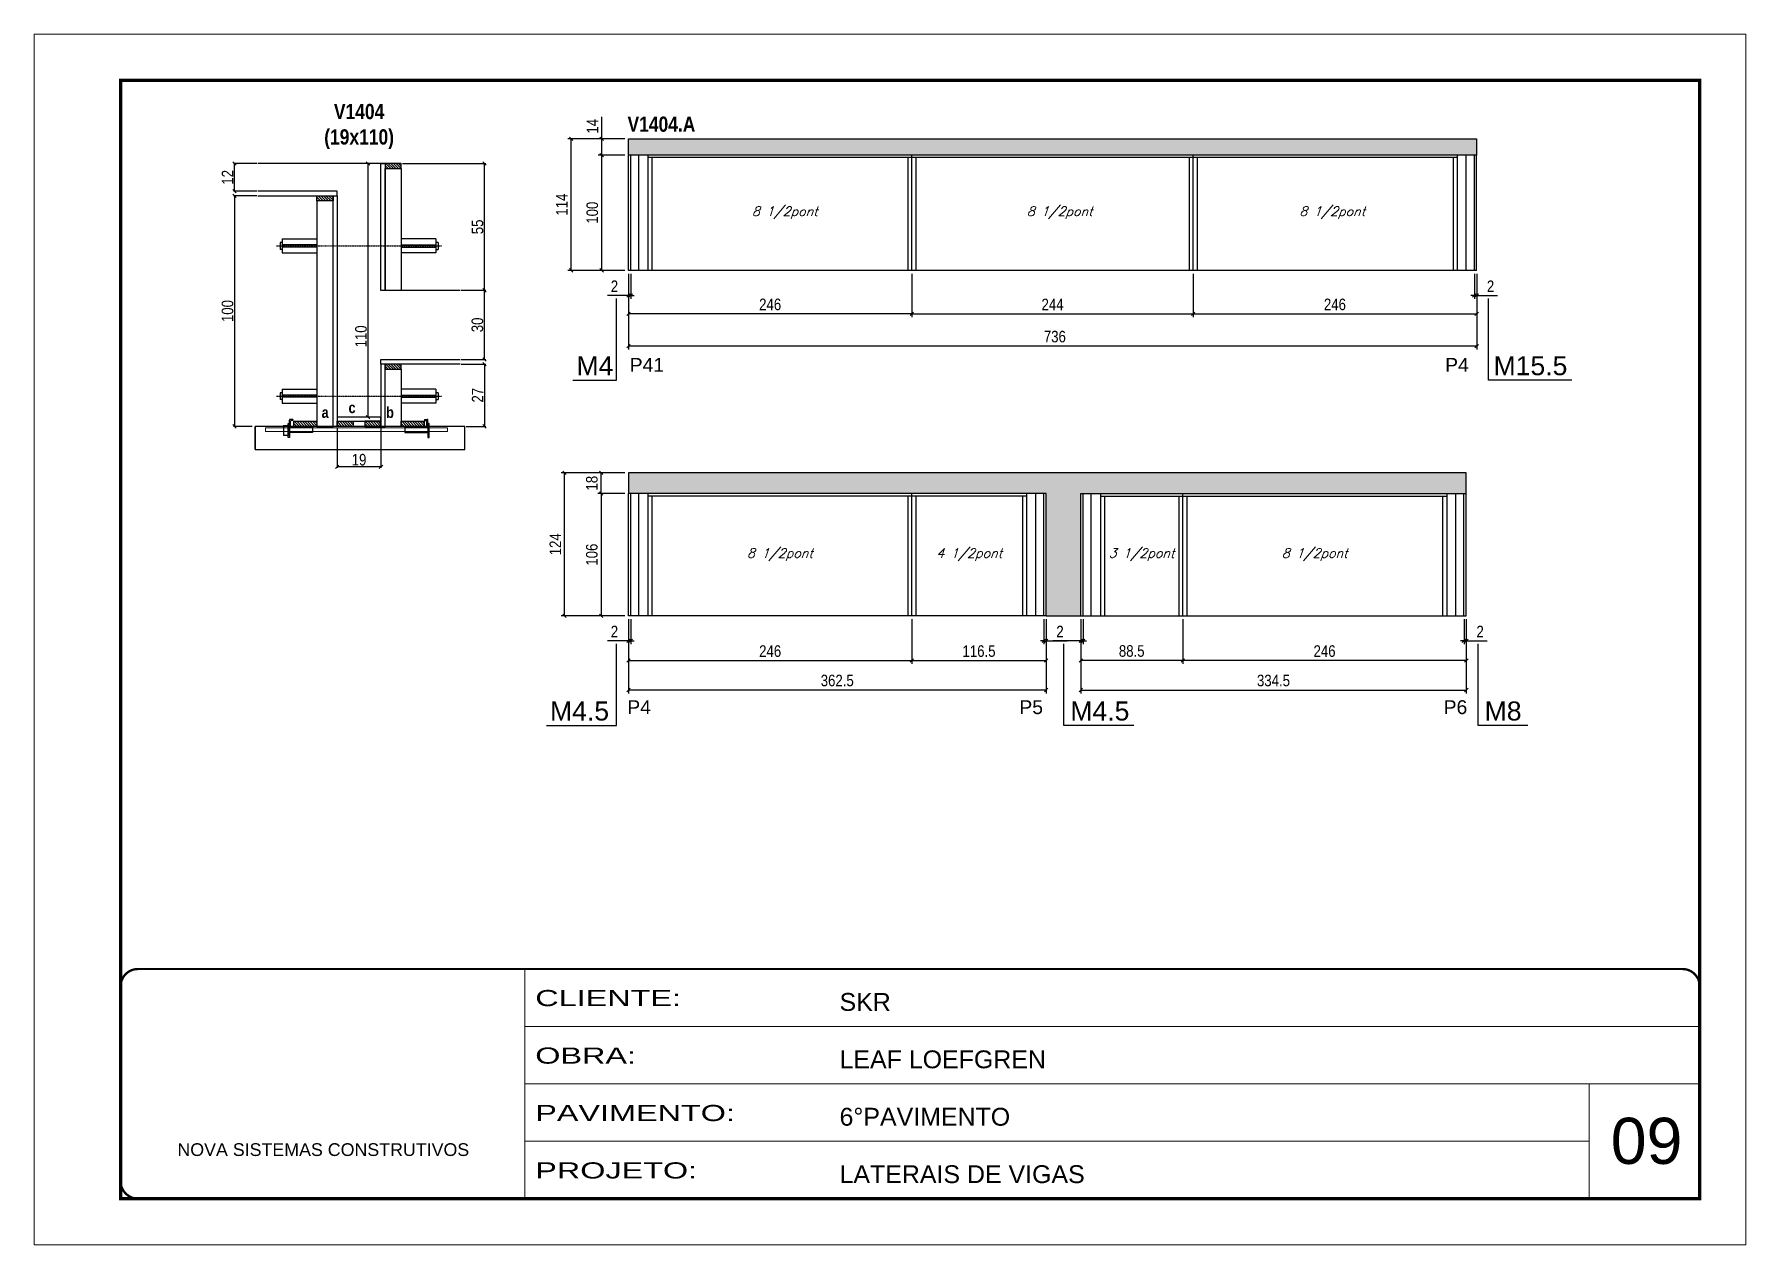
# Model space of a CAD drawing. Extents: x 3309 to 9563, y -2522 to 14608.
# Drawn here: x 3309 to 4794, y 11261 to 12311 of the extents above; entities that cross this region are included whole.
import ezdxf

# ---------------------------------------------------------------- set-up
doc = ezdxf.new("R2010")
doc.units = 0
for name, pattern in [('CONTINUO', [0]), ('DASHED', [0.75, 0.5, -0.25]), ('HIDDEN', [0.375, 0.25, -0.125])]:
    doc.linetypes.add(name, pattern=pattern)
for name, color, linetype in [('5', 5, 'Continuous'), ('barrote', 251, 'Continuous'), ('COTA', 241, 'Continuous'), ('detalhes', 4, 'Continuous'), ('NOMENCLATURA', 7, 'Continuous'), ('Painéis', 200, 'Continuous'), ('presilha', 1, 'Continuous'), ('SARR_2.2x10', 60, 'Continuous'), ('SARR_2.2x7', 40, 'Continuous'), ('SARR_3.5x7', 81, 'Continuous'), ('TENSOR', 3, 'Continuous'), ('texto', 7, 'Continuous')]:
    doc.layers.add(name, color=color, linetype=linetype)
for name, color, linetype, lineweight in [('CARIMBO', 255, 'Continuous', 9), ('CONCRETO', 251, 'Continuous', 25), ('Folhas', 255, 'Continuous', 9), ('SARRAFO DE PRESSAO', 251, 'DASHED', 9), ('SCO-___-LAJ', 2, 'Continuous', 0)]:
    doc.layers.add(name, color=color, linetype=linetype, lineweight=lineweight)
doc.styles.add('ARIAL', font='arial.ttf')
doc.styles.add('COTA TECNICA', font='techl___.ttf', dxfattribs={"height": 10})
doc.styles.add('COTA TECNICA 2X', font='techl___.ttf', dxfattribs={"height": 10})
doc.styles.add('Romans', font='romans.shx')
doc.styles.get("Standard").update_dxf_attribs({"font": 'arial.ttf'})
doc.styles.add('TECNICA', font='techb___.ttf', dxfattribs={"height": 10})
doc.styles.add('Tecnologia', font='')
doc.styles.get('Tecnologia').set_extended_font_data('Forgotten Futurist')
doc.dimstyles.new('PAINEL', dxfattribs={"dimtxt": 10, "dimasz": 3, "dimexe": 3, "dimexo": 3, "dimgap": 3, "dimtad": 1, "dimdec": 1, "dimzin": 12, "dimdsep": 46, "dimtxsty": 'COTA TECNICA', "dimblk1": 'OBLIQUE', "dimblk2": 'OBLIQUE', "dimsah": 1, "dimcen": 0.9, "dimclrd": 4, "dimclre": 4, "dimclrt": 240, "dimadec": 1, "dimazin": 3, "dimtfac": 1, "dimtdec": 1, "dimtmove": 0, "dimatfit": 3, "dimfxl": 1, "dimtolj": 1, "dimtzin": 12, "dimarcsym": 0})
doc.dimstyles.new('SECAO', dxfattribs={"dimscale": 0.333333, "dimtxt": 5, "dimasz": 9, "dimexe": 3, "dimexo": 3, "dimgap": 3, "dimtad": 1, "dimdec": 1, "dimlfac": 0.5, "dimzin": 12, "dimdsep": 46, "dimtxsty": 'COTA TECNICA 2X', "dimblk1": 'OBLIQUE', "dimblk2": 'OBLIQUE', "dimsah": 1, "dimcen": 0.9, "dimclrd": 4, "dimclre": 4, "dimclrt": 240, "dimadec": 1, "dimazin": 3, "dimtfac": 1, "dimtdec": 1, "dimtmove": 0, "dimatfit": 3, "dimfxl": 1, "dimtolj": 1, "dimtzin": 12, "dimarcsym": 0})
pattern_1 = [(135, (36807.744, -111541.609), (-1.122532015, -1.122532015), [])]

msp = doc.modelspace()

# ---------------------------------------------------------------- texts
at = {"layer": '5', "linetype": 'Continuous'}
for s, rotation, p in [('P41', 0.00004, (3826.04, 12017.91)), ('P4', 0.00004, (4533.53, 12017.91)), ('P4', 0.00004, (3823.94, 11721.02, 0)), ('P5', 359.99996, (4164.11, 11721.02, 0)), ('P6', 359.99996, (4532.24, 11721.02, 0))]:
    msp.add_text(s, height=12, rotation=rotation, dxfattribs=at).set_placement(p)
at = {"layer": 'CARIMBO', "style": 'ARIAL'}
msp.add_text('09', height=40, dxfattribs=at).set_placement((4677.23, 11330.85))
at = {"layer": 'detalhes', "style": 'TECNICA'}
for s, p in [('a', (3558.73, 11977.92)), ('c', (3582.08, 11982.03)), ('b', (3614.7, 11977.91))]:
    msp.add_text(s, height=9.6, dxfattribs=at).set_placement(p)
at = {"layer": 'NOMENCLATURA', "style": 'TECNICA'}
msp.add_text('V1404.A', height=13.2, dxfattribs=at).set_placement((3824.15, 12226.1))
at = {"layer": 'NOMENCLATURA', "linetype": 'Continuous'}
for s, p in [('M4', (3779.82, 12014.96)), ('M15.5', (4575.53, 12014.96)), ('M4.5', (3756.9, 11715.45, 0)), ('M4.5', (4208.34, 11715.45, 0)), ('M8', (4567.81, 11715.45, 0))]:
    msp.add_text(s, height=16.5, dxfattribs=at).set_placement(p)
at = {"layer": 'NOMENCLATURA', "insert": (3591.24, 12250.26), "char_height": 13.2, "attachment_point": 2, "style": 'TECNICA'}
msp.add_mtext_dynamic_manual_height_columns('V1404\\P(19x110)', width=300.2766, gutter_width=1, heights=[0], dxfattribs=at)
at = {"layer": 'texto', "color": 2, "char_height": 8, "attachment_point": 5, "style": 'Romans'}
for s, insert in [('{\\Q19;\\C256;8 1/2pont}', (3960.62, 12155.86)), ('{\\Q19;\\C256;8 1/2pont}', (4199.12, 12155.86)), ('{\\Q19;\\C256;8 1/2pont}', (4435.62, 12155.86)), ('{\\Q19;\\C256;8 1/2pont}', (3956.37, 11859.34, 0)), ('{\\Q19;\\C256;4 1/2pont}', (4120.62, 11859.34, 0)), ('{\\Q19;\\C256;3 1/2pont}', (4270.12, 11859.34, 0)), ('{\\Q19;\\C256;8 1/2pont}', (4420.37, 11859.34, 0))]:
    msp.add_mtext(s, dxfattribs=dict(at, insert=insert))

# ---------------------------------------------------------------- blocks, each defined once
blk = doc.blocks.new('9999999999')
at = {"color": 30, "linetype": 'CONTINUO'}
for p, q in [((98564.6, 34230.2), (98564.6, 34429.4)), ((98564.6, 34379.6), (99584, 34379.6)), ((98564.6, 34329.8), (99488, 34329.8)), ((99584, 34329.8), (99488, 34329.8)), ((99488, 34329.8), (99488, 34230.2)), ((98564.6, 34280), (99488, 34280))]:
    blk.add_line(p, q, dxfattribs=at)
at = {"color": 30, "linetype": 'CONTINUO', "const_width": 2}
blk.add_lwpolyline([(99584, 34230.2), (99584, 34414.4, 0.414214), (99569, 34429.4), (98229, 34429.4, 0.414214), (98214, 34414.4), (98214, 34245.2, 0.414214), (98229, 34230.2), (99584, 34230.2)], format="xyb", dxfattribs=at)
at = {"layer": 'Folhas'}
blk.add_lwpolyline([(98139, 34190.2), (99624, 34190.2), (99624, 35240.2), (98139, 35240.2)], close=True, dxfattribs=at)
at = {"layer": 'Folhas', "color": 30, "const_width": 3}
blk.add_lwpolyline([(98214, 34230.2), (99584, 34230.2), (99584, 35200.2), (98214, 35200.2)], close=True, dxfattribs=at)
at = {"color": 7, "linetype": 'Continuous', "ltscale": 5, "style": 'ARIAL'}
for s, height, p in [('SKR', 15.48, (98837.7, 34393.1)), ('LEAF LOEFGREN', 15.483, (98837.7, 34343.3)), ('6°PAVIMENTO', 15.483, (98837.7, 34293.5)), ('NOVA SISTEMAS CONSTRUTIVOS', 11.059, (98263.2, 34267.2)), ('LATERAIS DE VIGAS', 15.483, (98837.7, 34243.7))]:
    blk.add_text(s, height=height, dxfattribs=at).set_placement(p)
at = {"layer": 'Folhas', "color": 7, "style": 'Tecnologia', "width": 1.5}
for s, p in [('CLIENTE:', (98573.7, 34397.2)), ('OBRA:', (98573.7, 34347.3)), ('PAVIMENTO:', (98573.7, 34297.5)), ('PROJETO:', (98573.7, 34247.7))]:
    blk.add_text(s, height=14, dxfattribs=at).set_placement(p)
blk = doc.blocks.new('_Oblique')
at = {"color": 0, "linetype": 'ByBlock', "lineweight": -2}
blk.add_line((-0.5, -0.5), (0.5, 0.5), dxfattribs=at)
blk = doc.blocks.new('*D1707')
at = {"layer": 'COTA', "color": 4, "lineweight": -2, "transparency": 16777216}
for p, q in [((3572.2, 11969.6), (3572.2, 11934.5)), ((3610.2, 11969.6), (3610.2, 11934.5)), ((3610.2, 11935.5), (3572.2, 11935.5))]:
    blk.add_line(p, q, dxfattribs=at)
at = {"layer": 'Defpoints', "color": 0, "transparency": 16777216}
for p in [(3572.2, 11970.6), (3610.2, 11970.6), (3572.2, 11935.5)]:
    blk.add_point(p, dxfattribs=at)
at = {"layer": 'COTA', "color": 4, "lineweight": -2, "transparency": 16777216, "xscale": 3, "yscale": 3, "zscale": 3, "rotation": 180}
blk.add_blockref('_Oblique', (3572.2, 11935.5), dxfattribs=at)
at = {"layer": 'COTA', "color": 4, "lineweight": -2, "transparency": 16777216, "xscale": 3, "yscale": 3, "zscale": 3}
blk.add_blockref('_Oblique', (3610.2, 11935.5), dxfattribs=at)
at = {"layer": 'COTA', "color": 240, "transparency": 16777216, "insert": (3591.2, 11941.6), "char_height": 10, "attachment_point": 5, "style": 'COTA TECNICA 2X'}
blk.add_mtext('\\A1;19', dxfattribs=at)
blk = doc.blocks.new('PRESILHA METÁLICA 1')
at = {"layer": 'presilha'}
for p, q in [((0, 13), (6, 13)), ((0, 13), (0, 0)), ((6, 0), (0, 0)), ((6, 15.5), (7.5, 15.5)), ((6, -2.5), (6, 15.5)), ((6, 13), (6, 0)), ((7.5, 10.6), (7.5, 19.9)), ((7.5, 15.5), (7.5, -2.5)), ((37.5, 4.1), (7.5, 4.1)), ((12, 21), (8.6, 21)), ((9, 11.6), (9, 18.9)), ((12, 19.5), (9.6, 19.5)), ((37.5, 11), (9.6, 11)), ((12, 21), (12, 19.5)), ((37.5, 11), (37.5, 4.1)), ((7.5, -2.5), (6, -2.5))]:
    blk.add_line(p, q, dxfattribs=at)
for centre, radius, start, end in [((8.6, 19.9), 1.14, 90, 180), ((9.6, 18.9), 0.57, 90, 180), ((9.6, 11.6), 0.57, 180, 270)]:
    blk.add_arc(centre, radius, start, end, dxfattribs=at)
blk = doc.blocks.new('PRESILHA METÁLICA 2')
at = {"layer": 'presilha'}
for p, q in [((-5.2, 23.5), (-5.2, 22)), ((-5.2, 23.5), (-1.9, 23.5)), ((-0.8, 14.6), (-0.8, 22.4)), ((-30.8, 13.5), (-30.8, 6.6)), ((-30.8, 13.5), (-2.8, 13.5)), ((-30.8, 6.6), (-0.8, 6.6)), ((-5.2, 22), (-2.8, 22)), ((-2.2, 14.1), (-2.2, 21.4)), ((0.8, 18), (-0.8, 18)), ((-0.8, 18), (-0.8, 0)), ((-0.8, 0), (0.8, 0)), ((0.8, 0), (0.8, 18))]:
    blk.add_line(p, q, dxfattribs=at)
for centre, radius, start, end in [((-1.9, 22.4), 1.14, 0, 90), ((-2.8, 21.4), 0.57, 0, 90), ((-2.8, 14.1), 0.57, 270, 0)]:
    blk.add_arc(centre, radius, start, end, dxfattribs=at)
blk = doc.blocks.new('*D1708')
at = {"layer": 'COTA', "color": 4, "lineweight": -2, "transparency": 16777216}
for p, q in [((3502.5, 12170.6), (3482.2, 12170.6)), ((3483.2, 12170.6), (3483.2, 11970.6)), ((3498.4, 11970.6), (3482.2, 11970.6))]:
    blk.add_line(p, q, dxfattribs=at)
at = {"layer": 'Defpoints', "color": 0, "transparency": 16777216}
for p in [(3503.5, 12170.6), (3483.2, 11970.6), (3499.4, 11970.6)]:
    blk.add_point(p, dxfattribs=at)
at = {"layer": 'COTA', "color": 4, "lineweight": -2, "transparency": 16777216, "xscale": 3, "yscale": 3, "zscale": 3}
for p, rotation in [((3483.2, 12170.6), 90), ((3483.2, 11970.6), 270)]:
    blk.add_blockref('_Oblique', p, dxfattribs=dict(at, rotation=rotation))
at = {"layer": 'COTA', "color": 240, "transparency": 16777216, "insert": (3477.1, 12070.6), "char_height": 10, "attachment_point": 5, "rotation": 90, "style": 'COTA TECNICA 2X'}
blk.add_mtext('\\A1;100', dxfattribs=at)
blk = doc.blocks.new('*D1709')
at = {"layer": 'COTA', "color": 4, "lineweight": -2, "transparency": 16777216}
for p, q in [((3679.9, 12024.6), (3701.1, 12024.6)), ((3700.1, 12024.6), (3700.1, 11970.6)), ((3684, 11970.6), (3701.1, 11970.6))]:
    blk.add_line(p, q, dxfattribs=at)
at = {"layer": 'Defpoints', "color": 0, "transparency": 16777216}
for p in [(3678.9, 12024.6), (3683, 11970.6), (3700.1, 11970.6)]:
    blk.add_point(p, dxfattribs=at)
at = {"layer": 'COTA', "color": 4, "lineweight": -2, "transparency": 16777216, "xscale": 3, "yscale": 3, "zscale": 3}
for p, rotation in [((3700.1, 12024.6), 90), ((3700.1, 11970.6), 270)]:
    blk.add_blockref('_Oblique', p, dxfattribs=dict(at, rotation=rotation))
at = {"layer": 'COTA', "color": 240, "transparency": 16777216, "insert": (3694.1, 11997.6), "char_height": 10, "attachment_point": 5, "rotation": 90, "style": 'COTA TECNICA 2X'}
blk.add_mtext('\\A1;27', dxfattribs=at)
blk = doc.blocks.new('*D1710')
at = {"layer": 'COTA', "color": 4, "lineweight": -2, "transparency": 16777216}
for p, q in [((3609.2, 12198.6), (3598, 12198.6)), ((3599, 11978.6), (3599, 12198.6)), ((3609.2, 11978.6), (3598, 11978.6))]:
    blk.add_line(p, q, dxfattribs=at)
at = {"layer": 'Defpoints', "color": 0, "transparency": 16777216}
for p in [(3599, 12198.6), (3610.2, 12198.6), (3610.2, 11978.6)]:
    blk.add_point(p, dxfattribs=at)
at = {"layer": 'COTA', "color": 4, "lineweight": -2, "transparency": 16777216, "xscale": 3, "yscale": 3, "zscale": 3}
for p, rotation in [((3599, 12198.6), 90), ((3599, 11978.6), 270)]:
    blk.add_blockref('_Oblique', p, dxfattribs=dict(at, rotation=rotation))
at = {"layer": 'COTA', "color": 240, "transparency": 16777216, "insert": (3592.9, 12048.6), "char_height": 10, "attachment_point": 5, "rotation": 90, "style": 'COTA TECNICA 2X'}
blk.add_mtext('\\A1;110', dxfattribs=at)
blk = doc.blocks.new('*D1711')
at = {"layer": 'COTA', "color": 4, "lineweight": -2, "transparency": 16777216}
for p, q in [((3679.9, 12088.6), (3701.1, 12088.6)), ((3700.1, 12028.6), (3700.1, 12088.6)), ((3679.9, 12028.6), (3701.1, 12028.6))]:
    blk.add_line(p, q, dxfattribs=at)
at = {"layer": 'Defpoints', "color": 0, "transparency": 16777216}
for p in [(3678.9, 12088.6), (3700.1, 12088.6), (3678.9, 12028.6)]:
    blk.add_point(p, dxfattribs=at)
at = {"layer": 'COTA', "color": 4, "lineweight": -2, "transparency": 16777216, "xscale": 3, "yscale": 3, "zscale": 3}
for p, rotation in [((3700.1, 12088.6), 90), ((3700.1, 12028.6), 270)]:
    blk.add_blockref('_Oblique', p, dxfattribs=dict(at, rotation=rotation))
at = {"layer": 'COTA', "color": 240, "transparency": 16777216, "insert": (3693.9, 12058.6), "char_height": 10, "attachment_point": 5, "rotation": 90, "style": 'COTA TECNICA 2X'}
blk.add_mtext('\\A1;30', dxfattribs=at)
blk = doc.blocks.new('*D1712')
at = {"layer": 'COTA', "color": 4, "lineweight": -2, "transparency": 16777216}
for p, q in [((3502.5, 12198.6), (3482.2, 12198.6)), ((3483.2, 12174.6), (3483.2, 12198.6)), ((3502.5, 12174.6), (3482.2, 12174.6))]:
    blk.add_line(p, q, dxfattribs=at)
at = {"layer": 'Defpoints', "color": 0, "transparency": 16777216}
for p in [(3483.2, 12198.6), (3503.5, 12198.6), (3503.5, 12174.6)]:
    blk.add_point(p, dxfattribs=at)
at = {"layer": 'COTA', "color": 4, "lineweight": -2, "transparency": 16777216, "xscale": 3, "yscale": 3, "zscale": 3}
for p, rotation in [((3483.2, 12198.6), 90), ((3483.2, 12174.6), 270)]:
    blk.add_blockref('_Oblique', p, dxfattribs=dict(at, rotation=rotation))
at = {"layer": 'COTA', "color": 240, "transparency": 16777216, "insert": (3477.1, 12186.6), "char_height": 10, "attachment_point": 5, "rotation": 90, "style": 'COTA TECNICA 2X'}
blk.add_mtext('\\A1;12', dxfattribs=at)
blk = doc.blocks.new('*D1713')
at = {"layer": 'COTA', "color": 4, "lineweight": -2, "transparency": 16777216}
for p, q in [((3628.8, 12198.6), (3701.1, 12198.6)), ((3700.1, 12088.6), (3700.1, 12198.6)), ((3679.9, 12088.6), (3701.1, 12088.6))]:
    blk.add_line(p, q, dxfattribs=at)
at = {"layer": 'Defpoints', "color": 0, "transparency": 16777216}
for p in [(3627.8, 12198.6), (3700.1, 12198.6), (3678.9, 12088.6)]:
    blk.add_point(p, dxfattribs=at)
at = {"layer": 'COTA', "color": 4, "lineweight": -2, "transparency": 16777216, "xscale": 3, "yscale": 3, "zscale": 3}
for p, rotation in [((3700.1, 12198.6), 90), ((3700.1, 12088.6), 270)]:
    blk.add_blockref('_Oblique', p, dxfattribs=dict(at, rotation=rotation))
at = {"layer": 'COTA', "color": 240, "transparency": 16777216, "insert": (3694, 12143.6), "char_height": 10, "attachment_point": 5, "rotation": 90, "style": 'COTA TECNICA 2X'}
blk.add_mtext('\\A1;55', dxfattribs=at)
blk = doc.blocks.new('*D1714')
at = {"layer": 'COTA', "color": 4, "linetype": 'ByBlock', "lineweight": -2, "transparency": 16777216}
for p, q in [((3824.9, 12102.9), (3824.9, 12065.2)), ((4070.9, 12102.9), (4070.9, 12065.2)), ((4070.9, 12068.2), (3824.9, 12068.2))]:
    blk.add_line(p, q, dxfattribs=at)
at = {"layer": 'Defpoints', "color": 0, "linetype": 'ByBlock', "transparency": 16777216}
for p in [(3824.9, 12105.9), (4070.9, 12105.9), (3824.9, 12068.2)]:
    blk.add_point(p, dxfattribs=at)
at = {"layer": 'COTA', "color": 4, "linetype": 'ByBlock', "lineweight": -2, "transparency": 16777216, "xscale": 3, "yscale": 3, "zscale": 3, "rotation": 180}
blk.add_blockref('_Oblique', (3824.9, 12068.2), dxfattribs=at)
at = {"layer": 'COTA', "color": 4, "linetype": 'ByBlock', "lineweight": -2, "transparency": 16777216, "xscale": 3, "yscale": 3, "zscale": 3}
blk.add_blockref('_Oblique', (4070.9, 12068.2), dxfattribs=at)
at = {"layer": 'COTA', "color": 240, "linetype": 'ByBlock', "transparency": 16777216, "insert": (3947.9, 12076.3), "char_height": 10, "attachment_point": 5, "style": 'COTA TECNICA'}
blk.add_mtext('\\A1;246', dxfattribs=at)
blk = doc.blocks.new('*D1715')
at = {"layer": 'COTA', "color": 4, "lineweight": -2, "transparency": 16777216}
for p, q in [((4070.9, 12102.9), (4070.9, 12065.2)), ((4314.9, 12102.9), (4314.9, 12065.2)), ((4070.9, 12068.2), (4314.9, 12068.2))]:
    blk.add_line(p, q, dxfattribs=at)
at = {"layer": 'Defpoints', "color": 0, "transparency": 16777216}
for p in [(4070.9, 12105.9, 0), (4314.9, 12105.9, 0), (4314.9, 12068.2)]:
    blk.add_point(p, dxfattribs=at)
at = {"layer": 'COTA', "color": 4, "lineweight": -2, "transparency": 16777216, "xscale": 3, "yscale": 3, "zscale": 3, "rotation": 180}
blk.add_blockref('_Oblique', (4070.9, 12068.2), dxfattribs=at)
at = {"layer": 'COTA', "color": 4, "lineweight": -2, "transparency": 16777216, "xscale": 3, "yscale": 3, "zscale": 3}
blk.add_blockref('_Oblique', (4314.9, 12068.2), dxfattribs=at)
at = {"layer": 'COTA', "color": 240, "transparency": 16777216, "insert": (4192.9, 12076.3), "char_height": 10, "attachment_point": 5, "style": 'COTA TECNICA'}
blk.add_mtext('\\A1;244', dxfattribs=at)
blk = doc.blocks.new('*D1716')
at = {"layer": 'COTA', "color": 4, "lineweight": -2, "transparency": 16777216}
for p, q in [((4314.9, 12102.9), (4314.9, 12065.2)), ((4560.9, 12102.9), (4560.9, 12065.2)), ((4314.9, 12068.2), (4560.9, 12068.2))]:
    blk.add_line(p, q, dxfattribs=at)
at = {"layer": 'Defpoints', "color": 0, "transparency": 16777216}
for p in [(4314.9, 12105.9, 0), (4560.9, 12105.9, 0), (4560.9, 12068.2)]:
    blk.add_point(p, dxfattribs=at)
at = {"layer": 'COTA', "color": 4, "lineweight": -2, "transparency": 16777216, "xscale": 3, "yscale": 3, "zscale": 3, "rotation": 180}
blk.add_blockref('_Oblique', (4314.9, 12068.2), dxfattribs=at)
at = {"layer": 'COTA', "color": 4, "lineweight": -2, "transparency": 16777216, "xscale": 3, "yscale": 3, "zscale": 3}
blk.add_blockref('_Oblique', (4560.9, 12068.2), dxfattribs=at)
at = {"layer": 'COTA', "color": 240, "transparency": 16777216, "insert": (4437.9, 12076.3), "char_height": 10, "attachment_point": 5, "style": 'COTA TECNICA'}
blk.add_mtext('\\A1;246', dxfattribs=at)
blk = doc.blocks.new('*D1717')
at = {"layer": 'COTA', "color": 4, "lineweight": -2, "transparency": 16777216}
for p, q in [((3824.9, 12102.9), (3824.9, 12037.2)), ((4560.9, 12102.9), (4560.9, 12037.2)), ((4560.9, 12040.2), (3824.9, 12040.2))]:
    blk.add_line(p, q, dxfattribs=at)
at = {"layer": 'Defpoints', "color": 0, "transparency": 16777216}
for p in [(3824.9, 12105.9, 0), (4560.9, 12105.9, 0), (3824.9, 12040.2)]:
    blk.add_point(p, dxfattribs=at)
at = {"layer": 'COTA', "color": 4, "lineweight": -2, "transparency": 16777216, "xscale": 3, "yscale": 3, "zscale": 3, "rotation": 180}
blk.add_blockref('_Oblique', (3824.9, 12040.2), dxfattribs=at)
at = {"layer": 'COTA', "color": 4, "lineweight": -2, "transparency": 16777216, "xscale": 3, "yscale": 3, "zscale": 3}
blk.add_blockref('_Oblique', (4560.9, 12040.2), dxfattribs=at)
at = {"layer": 'COTA', "color": 240, "transparency": 16777216, "insert": (4194.9, 12048.4), "char_height": 10, "attachment_point": 5, "style": 'COTA TECNICA'}
blk.add_mtext('\\A1;736', dxfattribs=at)
blk = doc.blocks.new('*D1718')
at = {"layer": 'COTA', "color": 4, "lineweight": -2, "transparency": 16777216}
for p, q in [((3824.9, 12102.9), (3824.9, 12081.1)), ((3826.9, 12102.9), (3826.9, 12081.1)), ((3824.9, 12084.1), (3806.8, 12084.1)), ((3826.9, 12084.1), (3824.9, 12084.1)), ((3826.9, 12084.1), (3829.9, 12084.1))]:
    blk.add_line(p, q, dxfattribs=at)
at = {"layer": 'Defpoints', "color": 0, "transparency": 16777216}
for p in [(3824.9, 12105.9), (3826.9, 12105.9), (3824.9, 12084.1)]:
    blk.add_point(p, dxfattribs=at)
at = {"layer": 'COTA', "color": 4, "lineweight": -2, "transparency": 16777216, "xscale": 3, "yscale": 3, "zscale": 3}
blk.add_blockref('_Oblique', (3824.9, 12084.1), dxfattribs=at)
at = {"layer": 'COTA', "color": 4, "lineweight": -2, "transparency": 16777216, "xscale": 3, "yscale": 3, "zscale": 3, "rotation": 180}
blk.add_blockref('_Oblique', (3826.9, 12084.1), dxfattribs=at)
at = {"layer": 'COTA', "color": 240, "transparency": 16777216, "insert": (3812.8, 12092.1), "char_height": 10, "attachment_point": 5, "style": 'COTA TECNICA'}
blk.add_mtext('\\A1;2', dxfattribs=at)
blk = doc.blocks.new('*D1719')
at = {"layer": 'COTA', "color": 4, "lineweight": -2, "transparency": 16777216}
for p, q in [((4558.9, 12102.9), (4558.9, 12081.1)), ((4560.9, 12102.9), (4560.9, 12081.1)), ((4558.9, 12084.1), (4555.9, 12084.1)), ((4558.9, 12084.1), (4560.9, 12084.1)), ((4560.9, 12084.1), (4579, 12084.1))]:
    blk.add_line(p, q, dxfattribs=at)
at = {"layer": 'Defpoints', "color": 0, "transparency": 16777216}
for p in [(4558.9, 12105.9), (4560.9, 12105.9), (4560.9, 12084.1)]:
    blk.add_point(p, dxfattribs=at)
at = {"layer": 'COTA', "color": 4, "lineweight": -2, "transparency": 16777216, "xscale": 3, "yscale": 3, "zscale": 3}
blk.add_blockref('_Oblique', (4558.9, 12084.1), dxfattribs=at)
at = {"layer": 'COTA', "color": 4, "lineweight": -2, "transparency": 16777216, "xscale": 3, "yscale": 3, "zscale": 3, "rotation": 180}
blk.add_blockref('_Oblique', (4560.9, 12084.1), dxfattribs=at)
at = {"layer": 'COTA', "color": 240, "transparency": 16777216, "insert": (4572.9, 12092.1), "char_height": 10, "attachment_point": 5, "style": 'COTA TECNICA'}
blk.add_mtext('\\A1;2', dxfattribs=at)
blk = doc.blocks.new('*D1720')
at = {"layer": 'COTA', "color": 4, "lineweight": -2, "transparency": 16777216}
for p, q in [((3821.9, 12205.9), (3798.7, 12205.9)), ((3801.7, 12105.9), (3801.7, 12205.9)), ((3821.9, 12105.9), (3798.7, 12105.9))]:
    blk.add_line(p, q, dxfattribs=at)
at = {"layer": 'Defpoints', "color": 0, "transparency": 16777216}
for p in [(3801.7, 12205.9), (3824.9, 12205.9), (3824.9, 12105.9)]:
    blk.add_point(p, dxfattribs=at)
at = {"layer": 'COTA', "color": 4, "lineweight": -2, "transparency": 16777216, "xscale": 3, "yscale": 3, "zscale": 3}
for p, rotation in [((3801.7, 12205.9), 90), ((3801.7, 12105.9), 270)]:
    blk.add_blockref('_Oblique', p, dxfattribs=dict(at, rotation=rotation))
at = {"layer": 'COTA', "color": 240, "transparency": 16777216, "insert": (3793.6, 12155.9), "char_height": 10, "attachment_point": 5, "rotation": 90, "style": 'COTA TECNICA'}
blk.add_mtext('\\A1;100', dxfattribs=at)
blk = doc.blocks.new('*D1721')
at = {"layer": 'COTA', "color": 4, "lineweight": -2, "transparency": 16777216}
for p, q in [((3801.7, 12219.9), (3801.7, 12239)), ((3821.9, 12219.9), (3798.7, 12219.9)), ((3801.7, 12205.9), (3801.7, 12219.9)), ((3821.9, 12205.9), (3798.7, 12205.9))]:
    blk.add_line(p, q, dxfattribs=at)
at = {"layer": 'Defpoints', "color": 0, "transparency": 16777216}
for p in [(3801.7, 12219.9), (3824.9, 12219.9), (3824.9, 12205.9)]:
    blk.add_point(p, dxfattribs=at)
at = {"layer": 'COTA', "color": 4, "lineweight": -2, "transparency": 16777216, "xscale": 3, "yscale": 3, "zscale": 3}
for p, rotation in [((3801.7, 12219.9), 90), ((3801.7, 12205.9), 270)]:
    blk.add_blockref('_Oblique', p, dxfattribs=dict(at, rotation=rotation))
at = {"layer": 'COTA', "color": 240, "transparency": 16777216, "insert": (3793.7, 12230.9), "char_height": 10, "attachment_point": 5, "rotation": 90, "style": 'COTA TECNICA'}
blk.add_mtext('\\A1;14', dxfattribs=at)
blk = doc.blocks.new('*D1722')
at = {"layer": 'COTA', "color": 4, "lineweight": -2, "transparency": 16777216}
for p, q in [((3821.9, 12219.9), (3772.2, 12219.9)), ((3775.2, 12105.9), (3775.2, 12219.9)), ((3821.9, 12105.9), (3772.2, 12105.9))]:
    blk.add_line(p, q, dxfattribs=at)
at = {"layer": 'Defpoints', "color": 0, "transparency": 16777216}
for p in [(3775.2, 12219.9), (3824.9, 12219.9), (3824.9, 12105.9)]:
    blk.add_point(p, dxfattribs=at)
at = {"layer": 'COTA', "color": 4, "lineweight": -2, "transparency": 16777216, "xscale": 3, "yscale": 3, "zscale": 3}
for p, rotation in [((3775.2, 12219.9), 90), ((3775.2, 12105.9), 270)]:
    blk.add_blockref('_Oblique', p, dxfattribs=dict(at, rotation=rotation))
at = {"layer": 'COTA', "color": 240, "transparency": 16777216, "insert": (3767.1, 12162.9), "char_height": 10, "attachment_point": 5, "rotation": 90, "style": 'COTA TECNICA'}
blk.add_mtext('\\A1;114', dxfattribs=at)
blk = doc.blocks.new('*D1723')
at = {"layer": 'COTA', "color": 4, "linetype": 'ByBlock', "lineweight": -2, "transparency": 16777216}
for p, q in [((3824.9, 11803.3), (3824.9, 11738.9)), ((4187.4, 11803.3), (4187.4, 11738.9)), ((4187.4, 11741.9), (3824.9, 11741.9))]:
    blk.add_line(p, q, dxfattribs=at)
at = {"layer": 'Defpoints', "color": 0, "linetype": 'ByBlock', "transparency": 16777216}
for p in [(3824.9, 11806.3), (4187.4, 11806.3), (3824.9, 11741.9)]:
    blk.add_point(p, dxfattribs=at)
at = {"layer": 'COTA', "color": 4, "linetype": 'ByBlock', "lineweight": -2, "transparency": 16777216, "xscale": 3, "yscale": 3, "zscale": 3, "rotation": 180}
blk.add_blockref('_Oblique', (3824.9, 11741.9), dxfattribs=at)
at = {"layer": 'COTA', "color": 4, "linetype": 'ByBlock', "lineweight": -2, "transparency": 16777216, "xscale": 3, "yscale": 3, "zscale": 3}
blk.add_blockref('_Oblique', (4187.4, 11741.9), dxfattribs=at)
at = {"layer": 'COTA', "color": 240, "linetype": 'ByBlock', "transparency": 16777216, "insert": (4006.1, 11750.1), "char_height": 10, "attachment_point": 5, "style": 'COTA TECNICA'}
blk.add_mtext('\\A1;362.5', dxfattribs=at)
blk = doc.blocks.new('*D1724')
at = {"layer": 'COTA', "color": 4, "lineweight": -2, "transparency": 16777216}
for p, q in [((3824.9, 11803.3), (3824.9, 11764.5)), ((4070.9, 11803.3), (4070.9, 11764.5)), ((3824.9, 11767.5), (4070.9, 11767.5))]:
    blk.add_line(p, q, dxfattribs=at)
at = {"layer": 'Defpoints', "color": 0, "transparency": 16777216}
for p in [(3824.9, 11806.3), (4070.9, 11806.3), (4070.9, 11767.5)]:
    blk.add_point(p, dxfattribs=at)
at = {"layer": 'COTA', "color": 4, "lineweight": -2, "transparency": 16777216, "xscale": 3, "yscale": 3, "zscale": 3, "rotation": 180}
blk.add_blockref('_Oblique', (3824.9, 11767.5), dxfattribs=at)
at = {"layer": 'COTA', "color": 4, "lineweight": -2, "transparency": 16777216, "xscale": 3, "yscale": 3, "zscale": 3}
blk.add_blockref('_Oblique', (4070.9, 11767.5), dxfattribs=at)
at = {"layer": 'COTA', "color": 240, "transparency": 16777216, "insert": (3947.9, 11775.6), "char_height": 10, "attachment_point": 5, "style": 'COTA TECNICA'}
blk.add_mtext('\\A1;246', dxfattribs=at)
blk = doc.blocks.new('*D1725')
at = {"layer": 'COTA', "color": 4, "lineweight": -2, "transparency": 16777216}
for p, q in [((4070.9, 11803.3), (4070.9, 11764.5)), ((4187.4, 11803.3), (4187.4, 11764.5)), ((4070.9, 11767.5), (4187.4, 11767.5))]:
    blk.add_line(p, q, dxfattribs=at)
at = {"layer": 'Defpoints', "color": 0, "transparency": 16777216}
for p in [(4070.9, 11806.3), (4187.4, 11806.3), (4187.4, 11767.5)]:
    blk.add_point(p, dxfattribs=at)
at = {"layer": 'COTA', "color": 4, "lineweight": -2, "transparency": 16777216, "xscale": 3, "yscale": 3, "zscale": 3, "rotation": 180}
blk.add_blockref('_Oblique', (4070.9, 11767.5), dxfattribs=at)
at = {"layer": 'COTA', "color": 4, "lineweight": -2, "transparency": 16777216, "xscale": 3, "yscale": 3, "zscale": 3}
blk.add_blockref('_Oblique', (4187.4, 11767.5), dxfattribs=at)
at = {"layer": 'COTA', "color": 240, "transparency": 16777216, "insert": (4129.1, 11775.6), "char_height": 10, "attachment_point": 5, "style": 'COTA TECNICA'}
blk.add_mtext('\\A1;116.5', dxfattribs=at)
blk = doc.blocks.new('*D1726')
at = {"layer": 'COTA', "color": 4, "lineweight": -2, "transparency": 16777216}
for p, q in [((3824.9, 11803.3), (3824.9, 11781.6)), ((3826.9, 11803.3), (3826.9, 11781.6)), ((3824.9, 11784.6), (3806.8, 11784.6)), ((3826.9, 11784.6), (3824.9, 11784.6)), ((3826.9, 11784.6), (3829.9, 11784.6))]:
    blk.add_line(p, q, dxfattribs=at)
at = {"layer": 'Defpoints', "color": 0, "transparency": 16777216}
for p in [(3824.9, 11806.3), (3826.9, 11806.3), (3824.9, 11784.6)]:
    blk.add_point(p, dxfattribs=at)
at = {"layer": 'COTA', "color": 4, "lineweight": -2, "transparency": 16777216, "xscale": 3, "yscale": 3, "zscale": 3}
blk.add_blockref('_Oblique', (3824.9, 11784.6), dxfattribs=at)
at = {"layer": 'COTA', "color": 4, "lineweight": -2, "transparency": 16777216, "xscale": 3, "yscale": 3, "zscale": 3, "rotation": 180}
blk.add_blockref('_Oblique', (3826.9, 11784.6), dxfattribs=at)
at = {"layer": 'COTA', "color": 240, "transparency": 16777216, "insert": (3812.8, 11792.6), "char_height": 10, "attachment_point": 5, "style": 'COTA TECNICA'}
blk.add_mtext('\\A1;2', dxfattribs=at)
blk = doc.blocks.new('*D1727')
at = {"layer": 'COTA', "color": 4, "linetype": 'ByBlock', "lineweight": -2, "transparency": 16777216}
for p, q in [((4217.4, 11803.3), (4217.4, 11738.9)), ((4551.9, 11803.3), (4551.9, 11738.9)), ((4217.4, 11741.9), (4551.9, 11741.9))]:
    blk.add_line(p, q, dxfattribs=at)
at = {"layer": 'Defpoints', "color": 0, "linetype": 'ByBlock', "transparency": 16777216}
for p in [(4217.4, 11806.3), (4551.9, 11806.3), (4551.9, 11741.9)]:
    blk.add_point(p, dxfattribs=at)
at = {"layer": 'COTA', "color": 4, "linetype": 'ByBlock', "lineweight": -2, "transparency": 16777216, "xscale": 3, "yscale": 3, "zscale": 3, "rotation": 180}
blk.add_blockref('_Oblique', (4217.4, 11741.9), dxfattribs=at)
at = {"layer": 'COTA', "color": 4, "linetype": 'ByBlock', "lineweight": -2, "transparency": 16777216, "xscale": 3, "yscale": 3, "zscale": 3}
blk.add_blockref('_Oblique', (4551.9, 11741.9), dxfattribs=at)
at = {"layer": 'COTA', "color": 240, "linetype": 'ByBlock', "transparency": 16777216, "insert": (4384.6, 11750.1), "char_height": 10, "attachment_point": 5, "style": 'COTA TECNICA'}
blk.add_mtext('\\A1;334.5', dxfattribs=at)
blk = doc.blocks.new('*D1728')
at = {"layer": 'COTA', "color": 4, "lineweight": -2, "transparency": 16777216}
for p, q in [((4305.9, 11803.3), (4305.9, 11764.5)), ((4551.9, 11803.3), (4551.9, 11764.5)), ((4551.9, 11767.5), (4305.9, 11767.5))]:
    blk.add_line(p, q, dxfattribs=at)
at = {"layer": 'Defpoints', "color": 0, "transparency": 16777216}
for p in [(4305.9, 11806.3), (4551.9, 11806.3), (4305.9, 11767.5)]:
    blk.add_point(p, dxfattribs=at)
at = {"layer": 'COTA', "color": 4, "lineweight": -2, "transparency": 16777216, "xscale": 3, "yscale": 3, "zscale": 3, "rotation": 180}
blk.add_blockref('_Oblique', (4305.9, 11767.5), dxfattribs=at)
at = {"layer": 'COTA', "color": 4, "lineweight": -2, "transparency": 16777216, "xscale": 3, "yscale": 3, "zscale": 3}
blk.add_blockref('_Oblique', (4551.9, 11767.5), dxfattribs=at)
at = {"layer": 'COTA', "color": 240, "transparency": 16777216, "insert": (4428.9, 11775.6), "char_height": 10, "attachment_point": 5, "style": 'COTA TECNICA'}
blk.add_mtext('\\A1;246', dxfattribs=at)
blk = doc.blocks.new('*D1729')
at = {"layer": 'COTA', "color": 4, "lineweight": -2, "transparency": 16777216}
for p, q in [((4217.4, 11803.3), (4217.4, 11764.5)), ((4305.9, 11803.3), (4305.9, 11764.5)), ((4305.9, 11767.5), (4217.4, 11767.5))]:
    blk.add_line(p, q, dxfattribs=at)
at = {"layer": 'Defpoints', "color": 0, "transparency": 16777216}
for p in [(4217.4, 11806.3), (4305.9, 11806.3), (4217.4, 11767.5)]:
    blk.add_point(p, dxfattribs=at)
at = {"layer": 'COTA', "color": 4, "lineweight": -2, "transparency": 16777216, "xscale": 3, "yscale": 3, "zscale": 3, "rotation": 180}
blk.add_blockref('_Oblique', (4217.4, 11767.5), dxfattribs=at)
at = {"layer": 'COTA', "color": 4, "lineweight": -2, "transparency": 16777216, "xscale": 3, "yscale": 3, "zscale": 3}
blk.add_blockref('_Oblique', (4305.9, 11767.5), dxfattribs=at)
at = {"layer": 'COTA', "color": 240, "transparency": 16777216, "insert": (4261.6, 11775.7), "char_height": 10, "attachment_point": 5, "style": 'COTA TECNICA'}
blk.add_mtext('\\A1;88.5', dxfattribs=at)
blk = doc.blocks.new('*D1730')
at = {"layer": 'COTA', "color": 4, "lineweight": -2, "transparency": 16777216}
for p, q in [((4549.9, 11803.3), (4549.9, 11781.6)), ((4551.9, 11803.3), (4551.9, 11781.6)), ((4549.9, 11784.6), (4546.9, 11784.6)), ((4549.9, 11784.6), (4551.9, 11784.6)), ((4551.9, 11784.6), (4570, 11784.6))]:
    blk.add_line(p, q, dxfattribs=at)
at = {"layer": 'Defpoints', "color": 0, "transparency": 16777216}
for p in [(4549.9, 11806.3), (4551.9, 11806.3), (4551.9, 11784.6)]:
    blk.add_point(p, dxfattribs=at)
at = {"layer": 'COTA', "color": 4, "lineweight": -2, "transparency": 16777216, "xscale": 3, "yscale": 3, "zscale": 3}
blk.add_blockref('_Oblique', (4549.9, 11784.6), dxfattribs=at)
at = {"layer": 'COTA', "color": 4, "lineweight": -2, "transparency": 16777216, "xscale": 3, "yscale": 3, "zscale": 3, "rotation": 180}
blk.add_blockref('_Oblique', (4551.9, 11784.6), dxfattribs=at)
at = {"layer": 'COTA', "color": 240, "transparency": 16777216, "insert": (4563.9, 11792.6), "char_height": 10, "attachment_point": 5, "style": 'COTA TECNICA'}
blk.add_mtext('\\A1;2', dxfattribs=at)
blk = doc.blocks.new('*D1731')
at = {"layer": 'COTA', "color": 4, "lineweight": -2, "transparency": 16777216}
for p, q in [((3821.9, 11912.3), (3798.3, 11912.3)), ((3801.3, 11912.3), (3801.3, 11806.3)), ((3821.9, 11806.3), (3798.3, 11806.3))]:
    blk.add_line(p, q, dxfattribs=at)
at = {"layer": 'Defpoints', "color": 0, "transparency": 16777216}
for p in [(3824.9, 11912.3, 0), (3801.3, 11806.3), (3824.9, 11806.3, 0)]:
    blk.add_point(p, dxfattribs=at)
at = {"layer": 'COTA', "color": 4, "lineweight": -2, "transparency": 16777216, "xscale": 3, "yscale": 3, "zscale": 3}
for p, rotation in [((3801.3, 11912.3), 90), ((3801.3, 11806.3), 270)]:
    blk.add_blockref('_Oblique', p, dxfattribs=dict(at, rotation=rotation))
at = {"layer": 'COTA', "color": 240, "transparency": 16777216, "insert": (3793.2, 11859.3), "char_height": 10, "attachment_point": 5, "rotation": 90, "style": 'COTA TECNICA'}
blk.add_mtext('\\A1;106', dxfattribs=at)
blk = doc.blocks.new('*D1732')
at = {"layer": 'COTA', "color": 4, "lineweight": -2, "transparency": 16777216}
for p, q in [((3821.9, 11930.3), (3798.3, 11930.3)), ((3801.3, 11912.3), (3801.3, 11930.3)), ((3821.9, 11912.3), (3798.3, 11912.3))]:
    blk.add_line(p, q, dxfattribs=at)
at = {"layer": 'Defpoints', "color": 0, "transparency": 16777216}
for p in [(3801.3, 11930.3), (3824.9, 11930.3, 0), (3824.9, 11912.3, 0)]:
    blk.add_point(p, dxfattribs=at)
at = {"layer": 'COTA', "color": 4, "lineweight": -2, "transparency": 16777216, "xscale": 3, "yscale": 3, "zscale": 3}
for p, rotation in [((3801.3, 11930.3), 90), ((3801.3, 11912.3), 270)]:
    blk.add_blockref('_Oblique', p, dxfattribs=dict(at, rotation=rotation))
at = {"layer": 'COTA', "color": 240, "transparency": 16777216, "insert": (3793.2, 11921.3), "char_height": 10, "attachment_point": 5, "rotation": 90, "style": 'COTA TECNICA'}
blk.add_mtext('\\A1;18', dxfattribs=at)
blk = doc.blocks.new('*D1733')
at = {"layer": 'COTA', "color": 4, "lineweight": -2, "transparency": 16777216}
for p, q in [((3821.9, 11930.3), (3766.5, 11930.3)), ((3769.5, 11806.3), (3769.5, 11930.3)), ((3821.9, 11806.3), (3766.5, 11806.3))]:
    blk.add_line(p, q, dxfattribs=at)
at = {"layer": 'Defpoints', "color": 0, "transparency": 16777216}
for p in [(3769.5, 11930.3), (3824.9, 11930.3, 0), (3824.9, 11806.3, 0)]:
    blk.add_point(p, dxfattribs=at)
at = {"layer": 'COTA', "color": 4, "lineweight": -2, "transparency": 16777216, "xscale": 3, "yscale": 3, "zscale": 3}
for p, rotation in [((3769.5, 11930.3), 90), ((3769.5, 11806.3), 270)]:
    blk.add_blockref('_Oblique', p, dxfattribs=dict(at, rotation=rotation))
at = {"layer": 'COTA', "color": 240, "transparency": 16777216, "insert": (3761.5, 11868.3), "char_height": 10, "attachment_point": 5, "rotation": 90, "style": 'COTA TECNICA'}
blk.add_mtext('\\A1;124', dxfattribs=at)
blk = doc.blocks.new('*D1734')
at = {"layer": 'COTA', "color": 4, "lineweight": -2, "transparency": 16777216}
for p, q in [((4185.4, 11803.3), (4185.4, 11781.6)), ((4187.4, 11803.3), (4187.4, 11781.6)), ((4185.4, 11784.6), (4182.4, 11784.6)), ((4185.4, 11784.6), (4187.4, 11784.6)), ((4187.4, 11784.6), (4205.5, 11784.6))]:
    blk.add_line(p, q, dxfattribs=at)
at = {"layer": 'Defpoints', "color": 0, "transparency": 16777216}
for p in [(4185.4, 11806.3), (4187.4, 11806.3), (4187.4, 11784.6)]:
    blk.add_point(p, dxfattribs=at)
at = {"layer": 'COTA', "color": 4, "lineweight": -2, "transparency": 16777216, "xscale": 3, "yscale": 3, "zscale": 3}
blk.add_blockref('_Oblique', (4185.4, 11784.6), dxfattribs=at)
at = {"layer": 'COTA', "color": 4, "lineweight": -2, "transparency": 16777216, "xscale": 3, "yscale": 3, "zscale": 3, "rotation": 180}
blk.add_blockref('_Oblique', (4187.4, 11784.6), dxfattribs=at)
at = {"layer": 'COTA', "color": 240, "transparency": 16777216, "insert": (4199.4, 11792.6), "char_height": 10, "attachment_point": 5, "style": 'COTA TECNICA'}
blk.add_mtext('\\A1;2', dxfattribs=at)
blk = doc.blocks.new('*D1735')
at = {"layer": 'COTA', "color": 4, "lineweight": -2, "transparency": 16777216}
for p, q in [((4217.4, 11803.3), (4217.4, 11781.6)), ((4219.4, 11803.3), (4219.4, 11781.6)), ((4217.4, 11784.6), (4193.2, 11784.6)), ((4219.4, 11784.6), (4217.4, 11784.6)), ((4219.4, 11784.6), (4222.4, 11784.6))]:
    blk.add_line(p, q, dxfattribs=at)
at = {"layer": 'Defpoints', "color": 0, "transparency": 16777216}
for p in [(4217.4, 11806.3), (4219.4, 11806.3), (4217.4, 11784.6)]:
    blk.add_point(p, dxfattribs=at)
at = {"layer": 'COTA', "color": 4, "lineweight": -2, "transparency": 16777216, "xscale": 3, "yscale": 3, "zscale": 3}
blk.add_blockref('_Oblique', (4217.4, 11784.6), dxfattribs=at)
at = {"layer": 'COTA', "color": 4, "lineweight": -2, "transparency": 16777216, "xscale": 3, "yscale": 3, "zscale": 3, "rotation": 180}
blk.add_blockref('_Oblique', (4219.4, 11784.6), dxfattribs=at)
at = {"layer": 'COTA', "color": 240, "transparency": 16777216, "insert": (4199.3, 11792.6), "char_height": 10, "attachment_point": 5, "style": 'COTA TECNICA'}
blk.add_mtext('\\A1;2', dxfattribs=at)

# ---------------------------------------------------------------- dimensions: what is measured, and where the dimension line sits
at = {"layer": 'COTA'}
for base, p1, p2, angle, dimstyle, picture, middle in [((3801.74, 12219.86), (3824.87, 12205.86), (3824.87, 12219.86), 90, 'PAINEL', '*D1721', (3793.66, 12230.91)), ((3775.16, 12219.86), (3824.87, 12105.86), (3824.87, 12219.86), 90, 'PAINEL', '*D1722', (3767.09, 12162.86)), ((3801.74, 12205.86), (3824.87, 12105.86), (3824.87, 12205.86), 90, 'PAINEL', '*D1720', (3793.63, 12155.86)), ((3483.16, 12198.56), (3503.51, 12174.56), (3503.51, 12198.56), 90, 'SECAO', '*D1712', (3477.1, 12186.56)), ((3700.12, 12198.56), (3678.9, 12088.56), (3627.81, 12198.56), 90, 'SECAO', '*D1713', (3694.01, 12143.56)), ((3483.16, 11970.56, 0), (3503.51, 12170.56), (3499.39, 11970.56, 0), 90, 'SECAO', '*D1708', (3477.06, 12070.56, 0)), ((4560.87, 12084.11), (4558.87, 12105.86), (4560.87, 12105.86), 180, 'PAINEL', '*D1719', (4572.93, 12092.11)), ((3700.12, 12088.56), (3678.9, 12028.56), (3678.9, 12088.56), 90, 'SECAO', '*D1711', (3693.9, 12058.56)), ((3700.12, 11970.56, 0), (3678.9, 12024.56), (3683.02, 11970.56, 0), 90, 'SECAO', '*D1709', (3694.05, 11997.56, 0)), ((3769.54, 11930.34), (3824.87, 11806.34, 0), (3824.87, 11930.34, 0), 90, 'PAINEL', '*D1733', (3761.46, 11868.34)), ((3801.28, 11930.34), (3824.87, 11912.34, 0), (3824.87, 11930.34, 0), 90, 'PAINEL', '*D1732', (3793.18, 11921.34)), ((3801.28, 11806.34), (3824.87, 11912.34, 0), (3824.87, 11806.34, 0), 90, 'PAINEL', '*D1731', (3793.17, 11859.34)), ((4187.37, 11784.59, 0), (4185.37, 11806.34, 0), (4187.37, 11806.34, 0), 180, 'PAINEL', '*D1734', (4199.43, 11792.59, 0)), ((4305.87, 11767.52, 0), (4551.87, 11806.34, 0), (4305.87, 11806.34, 0), 180, 'PAINEL', '*D1728', (4428.87, 11775.62, 0)), ((4551.87, 11784.59, 0), (4549.87, 11806.34, 0), (4551.87, 11806.34, 0), 180, 'PAINEL', '*D1730', (4563.93, 11792.59, 0))]:
    dim = msp.add_linear_dim(base=base, p1=p1, p2=p2, angle=angle, dimstyle=dimstyle, dxfattribs=at)
    dim.commit()
    dim.dimension.update_dxf_attribs({"geometry": picture, "text_midpoint": middle})
for base, p1, p2, angle, dimstyle, picture, middle in [((3599.03, 12198.56), (3610.21, 11978.56), (3610.21, 12198.56), 90, 'SECAO', '*D1710', (3599.03, 12048.56)), ((3572.21, 11935.47), (3610.21, 11970.56), (3572.21, 11970.56), 180, 'SECAO', '*D1707', (3591.21, 11935.47)), ((4217.37, 11784.59, 0), (4219.37, 11806.34, 0), (4217.37, 11806.34, 0), 0, 'PAINEL', '*D1735', (4199.26, 11784.59, 0))]:
    dim = msp.add_linear_dim(base=base, p1=p1, p2=p2, angle=angle, dimstyle=dimstyle, dxfattribs=at)
    dim.commit()
    dim.dimension.update_dxf_attribs({"geometry": picture, "text_midpoint": middle, "dimtype": 160})
for base, p1, p2, picture, middle in [((3824.87, 12084.11), (3826.87, 12105.86), (3824.87, 12105.86), '*D1718', (3812.82, 12092.11)), ((4314.87, 12068.2, 0), (4070.87, 12105.86), (4314.87, 12105.86), '*D1715', (4192.87, 12076.27, 0)), ((4560.87, 12068.2, 0), (4314.87, 12105.86), (4560.87, 12105.86), '*D1716', (4437.87, 12076.3, 0)), ((3824.87, 11784.59, 0), (3826.87, 11806.34, 0), (3824.87, 11806.34, 0), '*D1726', (3812.82, 11792.59, 0)), ((4070.87, 11767.52, 0), (3824.87, 11806.34, 0), (4070.87, 11806.34, 0), '*D1724', (3947.87, 11775.62, 0))]:
    dim = msp.add_linear_dim(base=base, p1=p1, p2=p2, dimstyle='PAINEL', dxfattribs=at)
    dim.commit()
    dim.dimension.update_dxf_attribs({"geometry": picture, "text_midpoint": middle})
at = {"layer": 'COTA', "linetype": 'ByBlock'}
dim = msp.add_linear_dim(base=(3824.87, 12068.2), p1=(4070.87, 12105.86), p2=(3824.87, 12105.86), angle=180, dimstyle='PAINEL', override={"dimtmove": 1}, dxfattribs=at)
dim.commit()
dim.dimension.update_dxf_attribs({"geometry": '*D1714', "text_midpoint": (3947.87, 12076.3)})
at = {"layer": 'COTA'}
dim = msp.add_linear_dim(base=(3824.87, 12040.17, 0), p1=(4560.87, 12105.86), p2=(3824.87, 12105.86), dimstyle='PAINEL', dxfattribs=at)
dim.commit()
dim.dimension.update_dxf_attribs({"geometry": '*D1717', "text_midpoint": (4194.87, 12040.17, 0), "dimtype": 160})
at = {"layer": 'COTA', "linetype": 'ByBlock'}
for base, p1, p2, angle, picture, middle in [((3824.87, 11741.86, 0), (4187.37, 11806.34, 0), (3824.87, 11806.34, 0), 180, '*D1723', (4006.12, 11750.08, 0)), ((4551.87, 11741.86, 0), (4217.37, 11806.34, 0), (4551.87, 11806.34, 0), 0, '*D1727', (4384.62, 11750.08, 0))]:
    dim = msp.add_linear_dim(base=base, p1=p1, p2=p2, angle=angle, dimstyle='PAINEL', dxfattribs=at)
    dim.commit()
    dim.dimension.update_dxf_attribs({"geometry": picture, "text_midpoint": middle})
at = {"layer": 'COTA'}
dim = msp.add_linear_dim(base=(4187.37, 11767.52, 0), p1=(4070.87, 11806.34, 0), p2=(4187.37, 11806.34, 0), dimstyle='PAINEL', override={"dimtmove": 1}, dxfattribs=at)
dim.commit()
dim.dimension.update_dxf_attribs({"geometry": '*D1725', "text_midpoint": (4129.12, 11775.63, 0)})
dim = msp.add_linear_dim(base=(4217.37, 11767.52, 0), p1=(4305.87, 11806.34, 0), p2=(4217.37, 11806.34, 0), angle=180, dimstyle='PAINEL', override={"dimtmove": 1}, dxfattribs=at)
dim.commit()
dim.dimension.update_dxf_attribs({"geometry": '*D1729', "text_midpoint": (4261.62, 11775.65, 0)})

# ---------------------------------------------------------------- hatches: boundary and pattern name
at = {"layer": 'COTA'}
h = msp.add_hatch(dxfattribs=at)
h.set_pattern_fill('AR-CONC', color=256, scale=0.03)
h.paths.add_polyline_path([(4560.87, 12219.86), (3824.87, 12219.86), (3824.87, 12205.86), (4560.87, 12205.86)])
h = msp.add_hatch(dxfattribs=at)
h.set_pattern_fill('AR-CONC', color=256, scale=0.03)
h.paths.add_polyline_path([(4217.37, 11912.34), (4551.87, 11912.34), (4551.87, 11930.34), (3824.87, 11930.34), (3824.87, 11912.34), (4187.37, 11912.34), (4187.37, 11806.34), (4217.37, 11806.34)])
at = {"layer": 'SARR_2.2x10'}
h = msp.add_hatch(dxfattribs=at)
h.set_pattern_fill('ANSI31', color=256, scale=0.5, angle=90)
h.set_pattern_definition([(135, (36728.144, -111541.609), (-1.122532015, -1.122532015), [])])
h.paths.add_polyline_path([(3534.61, 11974.96), (3534.61, 11970.56), (3554.61, 11970.56), (3554.61, 11974.96)])
h = msp.add_hatch(dxfattribs=at)
h.set_pattern_fill('ANSI31', color=256, scale=0.5, angle=90)
h.set_pattern_definition([(135, (36821.344, -111541.609), (-1.122532015, -1.122532015), [])])
h.paths.add_polyline_path([(3627.81, 11974.96), (3627.81, 11970.56), (3647.81, 11970.56), (3647.81, 11974.96)])
at = {"layer": 'SARR_2.2x7'}
h = msp.add_hatch(dxfattribs=at)
h.set_pattern_fill('ANSI31', color=256, scale=0.5, angle=90)
h.set_pattern_definition([(135, (36722.144, -111318.009), (-1.122532015, -1.122532015), [])])
h.paths.add_polyline_path([(3613.81, 12198.56), (3613.81, 12194.16), (3627.81, 12194.16), (3627.81, 12198.56)])
h = msp.add_hatch(dxfattribs=at)
h.set_pattern_fill('ANSI31', color=256, scale=0.5, angle=90)
h.set_pattern_definition([(135, (36742.144, -111346.009), (-1.122532015, -1.122532015), [])])
h.paths.add_polyline_path([(3568.61, 12170.56), (3568.61, 12166.16), (3554.61, 12166.16), (3554.61, 12170.56)])
h = msp.add_hatch(dxfattribs=at)
h.set_pattern_fill('ANSI31', color=256, scale=0.5, angle=90)
h.set_pattern_definition([(135, (36722.144, -111492.009), (-1.122532015, -1.122532015), [])])
h.paths.add_polyline_path([(3613.81, 12024.56), (3613.81, 12020.16), (3627.81, 12020.16), (3627.81, 12024.56)])
h = msp.add_hatch(dxfattribs=at)
h.set_pattern_fill('ANSI31', color=256, scale=0.5, angle=90)
h.set_pattern_definition(pattern_1)
h.paths.add_polyline_path([(3586.21, 11970.56), (3586.21, 11974.96), (3572.21, 11974.96), (3572.21, 11970.56)])
h = msp.add_hatch(dxfattribs=at)
h.set_pattern_fill('ANSI31', color=256, scale=0.5, angle=90)
h.set_pattern_definition(pattern_1)
h.paths.add_polyline_path([(3596.21, 11974.96), (3596.21, 11970.56), (3610.21, 11970.56), (3610.21, 11974.96)])

# ---------------------------------------------------------------- linework, layer by layer
at = {"ltscale": 3}
for p, q in [((3524.61, 12133.13), (3524.61, 12121.13)), ((3524.61, 12133.13), (3554.61, 12133.13)), ((3657.81, 12133.13), (3627.81, 12133.13)), ((3657.81, 12133.13), (3657.81, 12121.13)), ((3522.61, 12130.13), (3522.61, 12124.13)), ((3524.61, 12130.13), (3522.61, 12130.13)), ((3524.61, 12124.13), (3522.61, 12124.13)), ((3554.61, 12128.13), (3524.61, 12128.13)), ((3554.61, 12126.13), (3524.61, 12126.13)), ((3524.61, 12121.13), (3554.61, 12121.13)), ((3627.81, 12128.13), (3657.81, 12128.13)), ((3627.81, 12126.13), (3657.81, 12126.13)), ((3657.81, 12121.13), (3627.81, 12121.13)), ((3659.81, 12130.13), (3657.81, 12130.13)), ((3657.81, 12124.13), (3659.81, 12124.13)), ((3659.81, 12130.13), (3659.81, 12124.13)), ((3522.61, 11999.77), (3522.61, 11993.77)), ((3524.61, 11999.77), (3522.61, 11999.77)), ((3524.61, 12002.77), (3524.61, 11990.77)), ((3524.61, 12002.77), (3554.61, 12002.77)), ((3657.81, 12002.77), (3627.81, 12002.77)), ((3657.81, 12002.77), (3657.81, 11990.77)), ((3659.81, 11999.77), (3657.81, 11999.77)), ((3659.81, 11999.77), (3659.81, 11993.77)), ((3524.61, 11993.77), (3522.61, 11993.77)), ((3554.61, 11997.77), (3524.61, 11997.77)), ((3554.61, 11995.77), (3524.61, 11995.77)), ((3524.61, 11990.77), (3554.61, 11990.77)), ((3627.81, 11997.77), (3657.81, 11997.77)), ((3627.81, 11995.77), (3657.81, 11995.77)), ((3657.81, 11990.77), (3627.81, 11990.77)), ((3657.81, 11993.77), (3659.81, 11993.77))]:
    msp.add_line(p, q, dxfattribs=at)
at = {"layer": 'barrote'}
msp.add_lwpolyline([(3501.15, 11950.56), (3683.07, 11950.56), (3683.07, 11970.56), (3501.15, 11970.56)], close=True, dxfattribs=at)
at = {"layer": 'CONCRETO', "linetype": 'Continuous'}
for p, q in [((3613.81, 12198.56), (3503.51, 12198.56)), ((3572.21, 12174.56), (3503.51, 12174.56)), ((3678.9, 12088.56), (3610.21, 12088.56))]:
    msp.add_line(p, q, dxfattribs=at)
at = {"layer": 'COTA'}
for p, q in [((3824.87, 12205.86), (3824.87, 12219.86)), ((3824.87, 12219.86), (4560.87, 12219.86)), ((4560.87, 12219.86), (4560.87, 12205.86)), ((4551.87, 11930.34, 0), (3824.87, 11930.34, 0)), ((3824.87, 11930.34, 0), (3824.87, 11912.34, 0)), ((4551.87, 11912.34, 0), (4551.87, 11930.34, 0)), ((4187.37, 11806.34, 0), (4217.37, 11806.34, 0))]:
    msp.add_line(p, q, dxfattribs=at)
at = {"layer": 'detalhes', "color": 250}
msp.add_line((3501.15, 11950.56), (3501.15, 11970.56), dxfattribs=at)
at = {"layer": 'NOMENCLATURA', "linetype": 'Continuous'}
for p, q in [((3814.67, 12010.76), (3814.67, 12081.6)), ((4571.07, 12010.76), (4571.07, 12081.6)), ((3776.75, 12010.76), (3814.67, 12010.76)), ((4643.46, 12010.76), (4571.07, 12010.76)), ((3814.67, 11711.25, 0), (3814.67, 11782.08, 0)), ((4202.6, 11711.25, 0), (4202.6, 11782.08, 0)), ((4562.07, 11711.25, 0), (4562.07, 11782.08, 0)), ((3753.82, 11711.25, 0), (3814.67, 11711.25, 0)), ((4263.45, 11711.25, 0), (4202.6, 11711.25, 0)), ((4605.36, 11711.25, 0), (4562.07, 11711.25, 0))]:
    msp.add_line(p, q, dxfattribs=at)
at = {"layer": 'Painéis', "linetype": 'ByBlock'}
for p, q in [((4560.87, 12205.86), (3824.87, 12205.86)), ((3824.87, 12105.86), (3824.87, 12205.86)), ((3826.87, 12105.86), (3826.87, 12205.86)), ((4070.87, 12105.86), (4070.87, 12205.86)), ((4314.87, 12105.86), (4314.87, 12205.86)), ((4558.87, 12105.86), (4558.87, 12205.86)), ((4560.87, 12105.86), (4560.87, 12205.86)), ((4560.87, 12105.86), (3824.87, 12105.86)), ((4187.37, 11912.34, 0), (3824.87, 11912.34, 0)), ((3824.87, 11806.34, 0), (3824.87, 11912.34, 0)), ((3826.87, 11806.34, 0), (3826.87, 11912.34, 0)), ((4070.87, 11806.34, 0), (4070.87, 11912.34, 0)), ((4185.37, 11806.34, 0), (4185.37, 11912.34, 0)), ((4187.37, 11806.34, 0), (4187.37, 11912.34, 0)), ((4217.37, 11912.34, 0), (4551.87, 11912.34, 0)), ((4217.37, 11806.34, 0), (4217.37, 11912.34, 0)), ((4219.37, 11806.34, 0), (4219.37, 11912.34, 0)), ((4305.87, 11806.34, 0), (4305.87, 11912.34, 0)), ((4549.87, 11806.34, 0), (4549.87, 11912.34, 0)), ((4551.87, 11806.34, 0), (4551.87, 11912.34, 0)), ((4187.37, 11806.34, 0), (3824.87, 11806.34, 0)), ((4217.37, 11806.34, 0), (4551.87, 11806.34, 0))]:
    msp.add_line(p, q, dxfattribs=at)
at = {"layer": 'Painéis', "linetype": 'Continuous'}
for points in [[(3613.81, 12088.56), (3610.21, 12088.56), (3610.21, 12198.56), (3613.81, 12198.56)], [(3568.61, 11970.56), (3568.61, 12170.56), (3572.21, 12170.56), (3572.21, 11970.56)], [(3613.81, 11970.56), (3613.81, 12024.56), (3610.21, 12024.56), (3610.21, 11970.56)], [(3610.21, 11978.56), (3572.21, 11978.56), (3572.21, 11974.96), (3610.21, 11974.96)]]:
    msp.add_lwpolyline(points, close=True, dxfattribs=at)
at = {"layer": 'Painéis', "linetype": 'Continuous', "elevation": 0}
for points in [[(3503.51, 12170.56), (3572.21, 12170.56), (3572.21, 12174.56), (3503.51, 12174.56)], [(3678.9, 12024.56), (3610.21, 12024.56), (3610.21, 12028.56), (3678.9, 12028.56)]]:
    msp.add_lwpolyline(points, dxfattribs=at)
at = {"layer": 'SARR_2.2x10'}
for points in [[(3534.61, 11974.96), (3554.61, 11974.96), (3554.61, 11970.56), (3534.61, 11970.56)], [(3627.81, 11974.96), (3647.81, 11974.96), (3647.81, 11970.56), (3627.81, 11970.56)]]:
    msp.add_lwpolyline(points, close=True, dxfattribs=at)
at = {"layer": 'SARR_2.2x7', "linetype": 'Continuous'}
for p, q in [((3833.87, 12105.86), (3833.87, 12205.86)), ((4070.87, 12203.66), (3841.87, 12203.66)), ((4314.87, 12203.66), (4070.87, 12203.66)), ((4543.87, 12203.66), (4314.87, 12203.66)), ((4551.87, 12105.86), (4551.87, 12205.86)), ((3833.87, 11806.34, 0), (3833.87, 11912.34, 0)), ((4070.87, 11910.14, 0), (3841.87, 11910.14, 0)), ((4170.37, 11910.14, 0), (4070.87, 11910.14, 0)), ((4178.37, 11806.34, 0), (4178.37, 11912.34, 0)), ((4226.37, 11806.34, 0), (4226.37, 11912.34, 0)), ((4234.37, 11910.14, 0), (4305.87, 11910.14, 0)), ((4305.87, 11910.14, 0), (4534.87, 11910.14, 0)), ((4542.87, 11806.34, 0), (4542.87, 11912.34, 0))]:
    msp.add_line(p, q, dxfattribs=at)
at = {"layer": 'SARR_2.2x7', "elevation": 0}
for points in [[(3627.81, 12198.56), (3613.81, 12198.56), (3613.81, 12194.16), (3627.81, 12194.16)], [(3554.61, 12170.56), (3568.61, 12170.56), (3568.61, 12166.16), (3554.61, 12166.16)], [(3627.81, 12024.56), (3613.81, 12024.56), (3613.81, 12020.16), (3627.81, 12020.16)]]:
    msp.add_lwpolyline(points, close=True, dxfattribs=at)
at = {"layer": 'SARR_2.2x7'}
for points in [[(3572.21, 11974.96), (3586.21, 11974.96), (3586.21, 11970.56), (3572.21, 11970.56)], [(3610.21, 11974.96), (3596.21, 11974.96), (3596.21, 11970.56), (3610.21, 11970.56)]]:
    msp.add_lwpolyline(points, close=True, dxfattribs=at)
at = {"layer": 'SARR_3.5x7'}
for p, q in [((3841.87, 12205.86), (3841.87, 12105.86)), ((3845.37, 12203.66), (3845.37, 12105.86)), ((4067.37, 12203.66), (4067.37, 12105.86)), ((4074.37, 12203.66), (4074.37, 12105.86)), ((4311.37, 12203.66), (4311.37, 12105.86)), ((4318.37, 12203.66), (4318.37, 12105.86)), ((4540.37, 12203.66), (4540.37, 12105.86)), ((4543.87, 12205.86), (4543.87, 12105.86)), ((3841.87, 11912.34, 0), (3841.87, 11806.34, 0)), ((3845.37, 11910.14, 0), (3845.37, 11806.34, 0)), ((4067.37, 11910.14, 0), (4067.37, 11806.34, 0)), ((4074.37, 11910.14, 0), (4074.37, 11806.34, 0)), ((4166.87, 11910.14, 0), (4166.87, 11806.34, 0)), ((4170.37, 11912.34, 0), (4170.37, 11806.34, 0)), ((4234.37, 11912.34, 0), (4234.37, 11806.34, 0)), ((4237.87, 11910.14, 0), (4237.87, 11806.34, 0)), ((4302.37, 11910.14, 0), (4302.37, 11806.34, 0)), ((4309.37, 11910.14, 0), (4309.37, 11806.34, 0)), ((4531.37, 11910.14, 0), (4531.37, 11806.34, 0)), ((4534.87, 11912.34, 0), (4534.87, 11806.34, 0))]:
    msp.add_line(p, q, dxfattribs=at)
for points in [[(3613.81, 12194.16), (3627.81, 12194.16), (3627.81, 12088.56), (3613.81, 12088.56)], [(3568.61, 12166.16), (3554.61, 12166.16), (3554.61, 11970.56), (3568.61, 11970.56)], [(3613.81, 12020.16), (3627.81, 12020.16), (3627.81, 11970.56), (3613.81, 11970.56)]]:
    msp.add_lwpolyline(points, close=True, dxfattribs=at)
at = {"layer": 'SCO-___-LAJ', "color": 1}
msp.add_lwpolyline([(3510.15, 11969.23), (3667.99, 11969.23), (3667.99, 11966.03), (3510.15, 11966.03)], close=True, dxfattribs=at)
at = {"layer": 'TENSOR', "linetype": 'HIDDEN', "ltscale": 0.5}
for p, q in [((3519.61, 12127.13), (3663.11, 12127.13)), ((3519.61, 11996.77), (3663.11, 11996.77))]:
    msp.add_line(p, q, dxfattribs=at)

# ---------------------------------------------------------------- block references
at = {"layer": 'presilha', "xscale": 0.6666666666666666, "yscale": 0.6666666666666666, "zscale": 0.6666666666666666}
for name, p in [('PRESILHA METÁLICA 1', (3525.74, 11962.59)), ('PRESILHA METÁLICA 2', (3651.48, 11960.93))]:
    msp.add_blockref(name, p, dxfattribs=at)
at = {"layer": 'SARRAFO DE PRESSAO', "color": 6, "linetype": 'ByBlock'}
msp.add_blockref('9999999999', (-94829.61, -22929.5), dxfattribs=at)

msp.set_redraw_order([(e.dxf.handle, doc.entitydb.next_handle()) for e in msp.query("TEXT MTEXT ATTDEF DIMENSION ARC_DIMENSION")])  # texts and dimensions are drawn at this point

doc.saveas('drawing.dxf')
